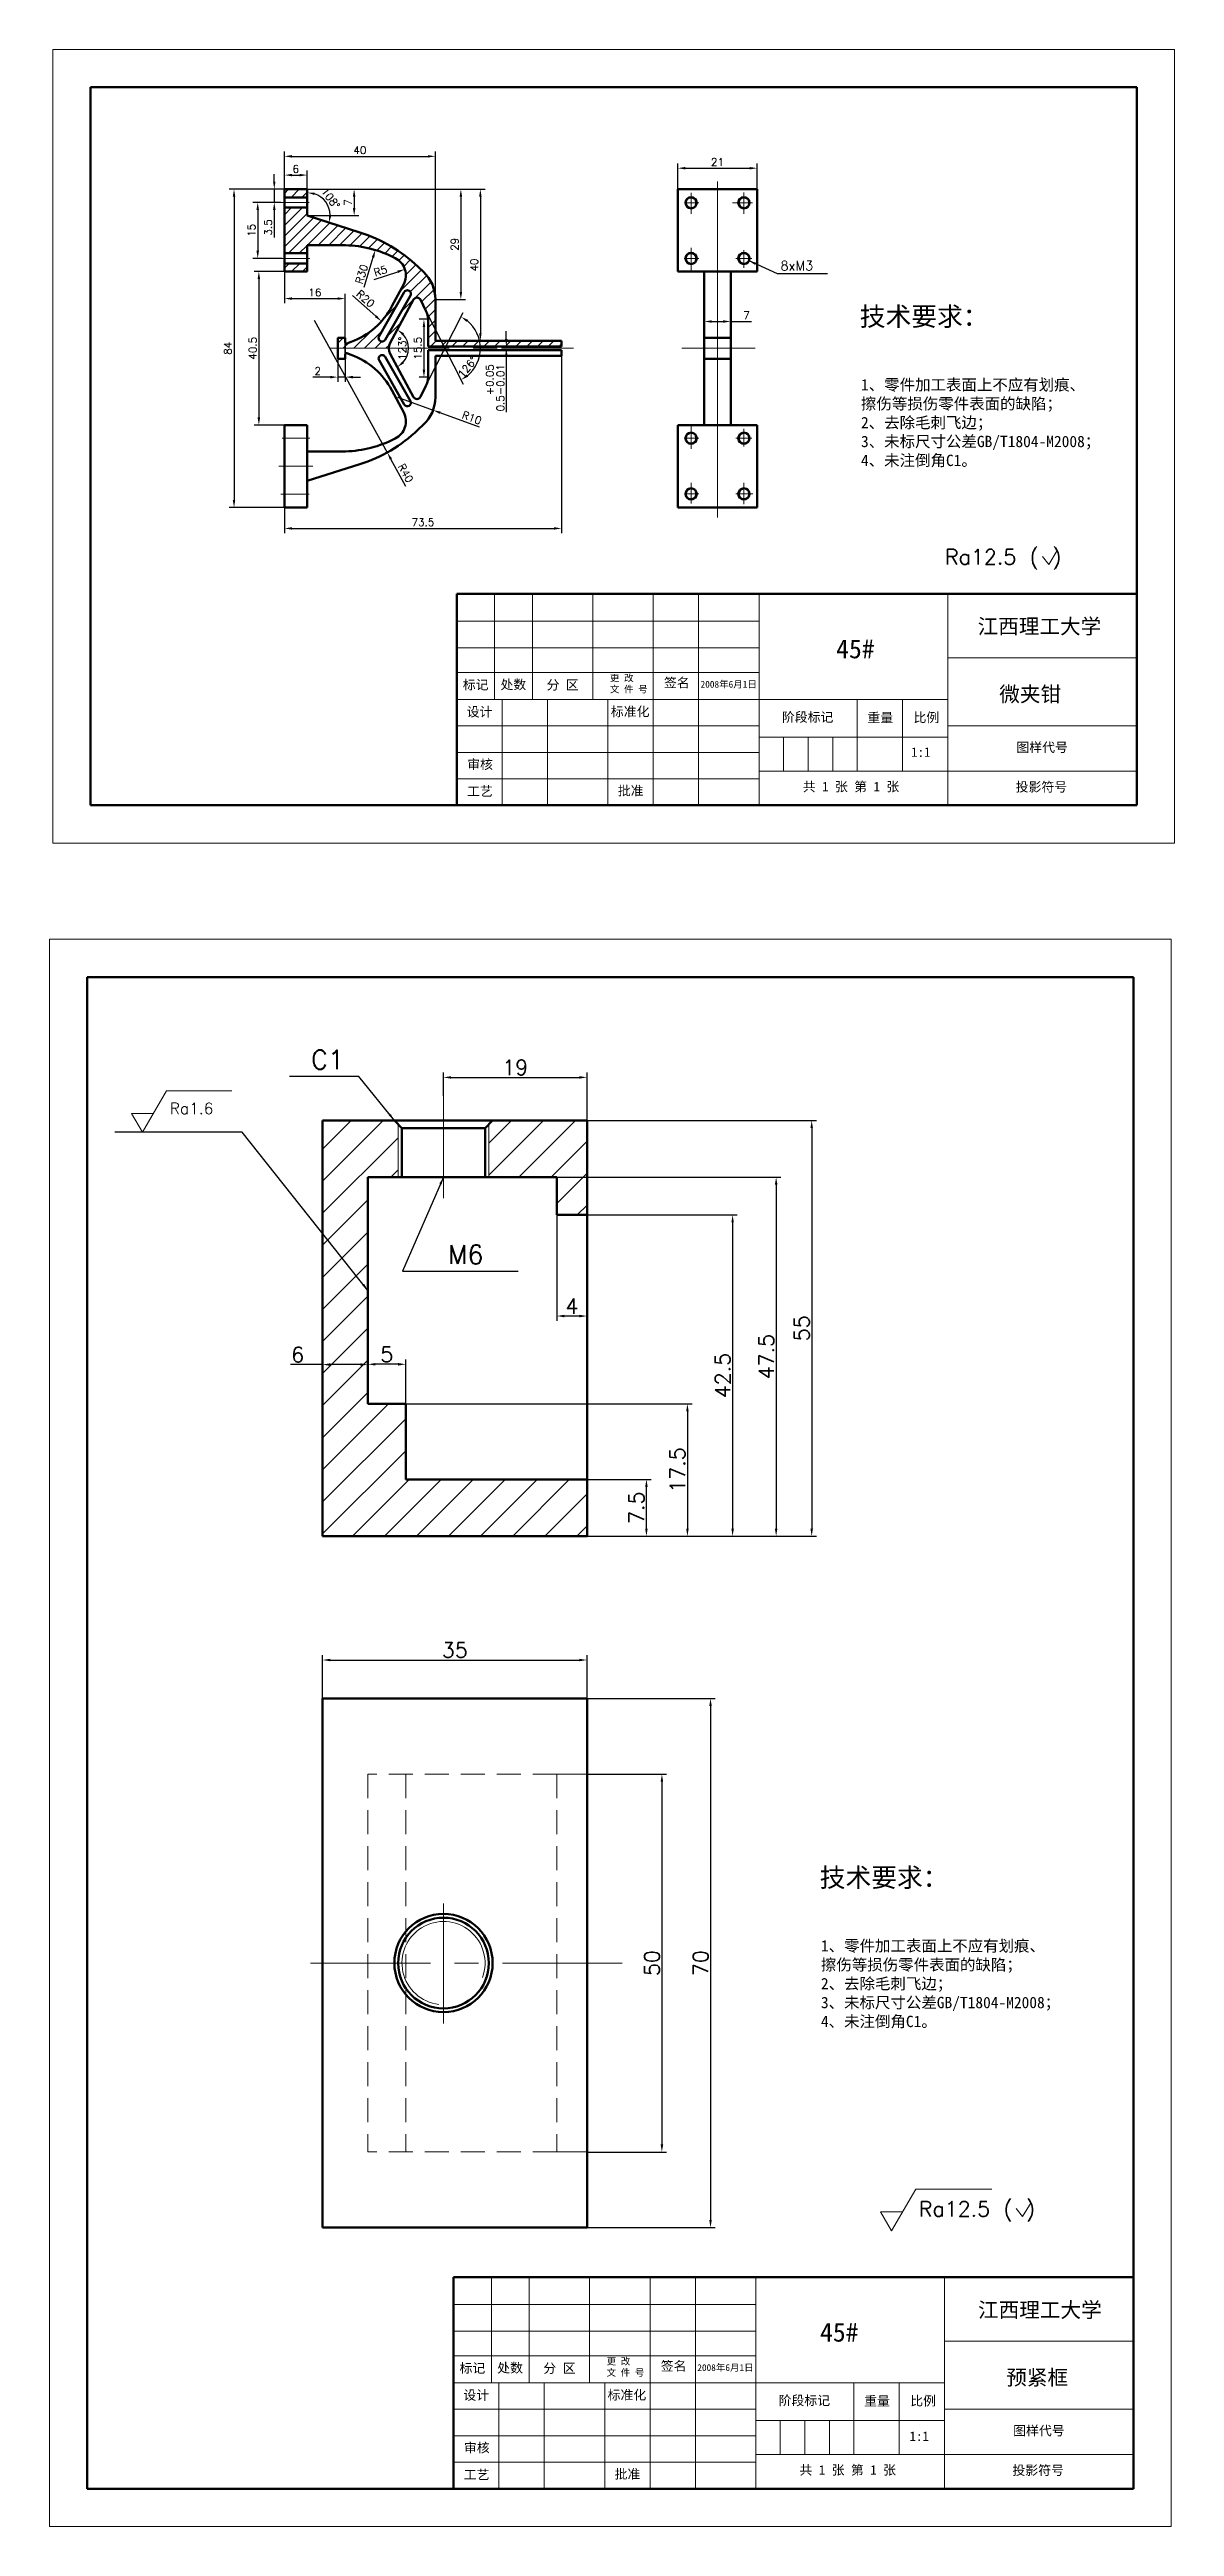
# Model space of a CAD drawing. Header units: millimetres. Extents: x -1505 to 6149, y -3153 to 848.
# Drawn here: x 5096 to 5394, y -1622 to -967 of the extents above; entities that cross this region are included whole.
import ezdxf

# ---------------------------------------------------------------- set-up
doc = ezdxf.new("R2010")
doc.units = ezdxf.units.MM
for name, pattern in [('CENTER', [50.8, 31.75, -6.35, 6.35, -6.35]), ('CENTERX2', [101.6, 63.5, -12.7, 12.7, -12.7]), ('DASHED2', [9.525, 6.35, -3.175])]:
    doc.linetypes.add(name, pattern=pattern)
doc.layers.add('csx', color=7, linetype='Continuous', lineweight=50)
doc.styles.add('2.5', font='simfang.ttf')
doc.styles.get("Standard").update_dxf_attribs({"font": 'txt', "bigfont": 'gbcbig.shx'})
doc.dimstyles.new('ISO-25', dxfattribs={"dimtxt": 2, "dimasz": 2, "dimexe": 1.25, "dimexo": 0, "dimtad": 1, "dimdsep": 46, "dimtxsty": 'Standard', "dimcen": 2.5, "dimadec": 0, "dimazin": 0, "dimtfac": 1, "dimtmove": 0, "dimatfit": 3, "dimfxl": 1, "dimarcsym": 0})
doc.dimstyles.new('yjkISO-25', dxfattribs={"dimtxt": 4, "dimasz": 2, "dimexe": 1.25, "dimexo": 0, "dimtad": 1, "dimlfac": 0.5, "dimdsep": 46, "dimtxsty": 'Standard', "dimcen": 2.5, "dimadec": 0, "dimazin": 0, "dimtfac": 1, "dimtmove": 0, "dimatfit": 3, "dimfxl": 1, "dimarcsym": 0})

msp = doc.modelspace()

# ---------------------------------------------------------------- texts
at = {"lineweight": 13, "attachment_point": 1}
for s, insert, char_height, width in [('8xM3', (5289.764, -1022.575), 2.5, 11.2635), ('Ra12.5 ( )', (5333.342, -1098.899), 4, 35.71604), ('C1', (5165.467, -1231.421), 5, 16.57312), ('Ra1.6', (5128.059, -1245.368), 3, 9.34429), ('M6', (5201.714, -1283.003), 5, 15.40333), ('Ra12.5 ( )', (5326.401, -1536.065), 4, 35.71604)]:
    msp.add_mtext(s, dxfattribs=dict(at, insert=insert, char_height=char_height, width=width))
at = {"lineweight": 13, "attachment_point": 1, "style": '2.5'}
for s, width, heights, insert, char_height in [('技术要求：', 93.82496, [0], (5310.76, -1034.776), 5), ('1、零件加工表面上不应有划痕、\\P擦伤等损伤零件表面的缺陷；\\P2、去除毛刺飞边；\\P3、未标尺寸公差GB/T1804-M2008；\\P4、未注倒角C1。', 163.22878, [156.459], (5311.085, -1053.856), 3), ('江西理工大学', 50, [0], (5341.97, -1117.273), 4), ('      45#', 50, [0], (5284.089, -1122.737), 5), ('\\pi1.5643;标记', 10, [0], (5204.089, -1133.487), 2.5), ('\\pi1.5857;处数', 10, [0], (5214.045, -1133.429), 2.5), ('\\pi3.75;分 区', 16, [0], (5224.089, -1133.525), 2.5), (' 更 改        文 件 号', 16, [0], (5243.367, -1132.036), 1.8), ('\\pi2.8143;签名', 12, [0], (5256.108, -1132.952), 2.5), ('\\pi2.746;2008年6月1日', 20.65316, [9.376], (5265.868, -1133.712), 1.8), ('\\pi2.5857;设计', 12, [0], (5204.089, -1140.645), 2.5), ('\\pi0.76429;标准化', 12, [0], (5244.089, -1140.579), 2.5), ('     微夹钳', 50, [0], (5334.089, -1135.221), 4), ('\\pi6.0429;阶段标记', 26, [0], (5284.089, -1142.045), 2.5), ('\\pi2.6857;重量', 12, [0], (5310.089, -1142.207), 2.5), ('\\pi2.9;比例', 12, [0], (5322.089, -1142.142), 2.5), ('\\pi1.564;1:1', 10, [0], (5322.806, -1151.313), 2.5), ('\\pi18.136;图样代号', 50, [0], (5334.089, -1150.043), 2.5), ('\\pi2.7214;审核', 12, [0], (5204.089, -1154.563), 2.5), ('\\pi11.579;共 1 张 第 1 张', 50, [0], (5284.089, -1160.439), 2.5), ('\\pi17.95;投影符号', 50, [0], (5334.089, -1160.512), 2.5), ('\\pi2.6786;工艺', 12, [0], (5204.089, -1161.674), 2.5), ('\\pi2.5786;批准', 12, [0], (5244.125, -1161.52), 2.5), ('技术要求：', 93.82496, [0], (5300.151, -1447.865), 5), ('1、零件加工表面上不应有划痕、\\P擦伤等损伤零件表面的缺陷；\\P2、去除毛刺飞边；\\P3、未标尺寸公差GB/T1804-M2008；\\P4、未注倒角C1。', 163.22878, [156.459], (5300.476, -1466.945), 3), ('  {\\H1.6x;  江西理工大学}', 50, [0], (5333.228, -1562.788), 2.5), ('     45#', 50, [0], (5283.228, -1568.19), 5), ('\\pi1.5643;标记', 10, [0], (5203.228, -1578.94), 2.5), ('\\pi1.5857;处数', 10, [0], (5213.184, -1578.882), 2.5), ('\\pi3.75;分 区', 16, [0], (5223.228, -1578.978), 2.5), (' 更 改        文 件 号', 16, [0], (5242.506, -1577.489), 1.8), ('\\pi2.8143;签名', 12, [0], (5255.247, -1578.405), 2.5), ('\\pi2.746;2008年6月1日', 20.65316, [9.376], (5265.007, -1579.165), 1.8), ('\\pi2.5857;设计', 12, [0], (5203.228, -1586.097), 2.5), ('\\pi0.76429;标准化', 12, [0], (5243.228, -1586.032), 2.5), ('      预紧框', 50, [0], (5333.228, -1580.674), 4), ('\\pi6.0429;阶段标记', 26, [0], (5283.228, -1587.498), 2.5), ('\\pi2.6857;重量', 12, [0], (5309.228, -1587.66), 2.5), ('\\pi2.9;比例', 12, [0], (5321.228, -1587.595), 2.5), ('\\pi1.564;1:1', 10, [0], (5322.383, -1596.966), 2.5), ('\\pi18.136;图样代号', 50, [0], (5333.228, -1595.495), 2.5), ('\\pi2.7214;审核', 12, [0], (5203.228, -1600.016), 2.5), ('\\pi11.579;共 1 张 第 1 张', 50, [0], (5283.228, -1605.891), 2.5), ('\\pi17.95;投影符号', 50, [0], (5333.228, -1605.965), 2.5), ('\\pi2.6786;工艺', 12, [0], (5203.228, -1607.126), 2.5), ('\\pi2.5786;批准', 12, [0], (5243.264, -1606.973), 2.5)]:
    msp.add_mtext_dynamic_manual_height_columns(s, width=width, gutter_width=12.5, heights=heights, dxfattribs=dict(at, insert=insert, char_height=char_height))

# ---------------------------------------------------------------- blocks, each defined once
blk = doc.blocks.new('*D100')
at = {"color": 0, "lineweight": -2}
for p, q in [((5158.42, -1003.6), (5143.83, -1003.6)), ((5145.08, -1005.6), (5145.08, -1085.82)), ((5158.42, -1087.82), (5143.83, -1087.82))]:
    blk.add_line(p, q, dxfattribs=at)
at = {"color": 0}
for points in [[(5144.75, -1005.6), (5145.41, -1005.6), (5145.08, -1003.6)], [(5144.75, -1085.82), (5145.41, -1085.82), (5145.08, -1087.82)]]:
    blk.add_solid(points, dxfattribs=at)
at = {"layer": 'Defpoints', "color": 0}
for p in [(5158.42, -1003.6), (5145.08, -1087.82), (5158.42, -1087.82)]:
    blk.add_point(p, dxfattribs=at)
at = {"color": 0, "lineweight": 13, "insert": (5143.45, -1045.71), "char_height": 2, "attachment_point": 5, "rotation": 90}
blk.add_mtext('84', dxfattribs=at)
blk = doc.blocks.new('*D101')
at = {"color": 0, "lineweight": -2}
for p, q in [((5158.42, -1025.41), (5150.41, -1025.41)), ((5151.66, -1027.41), (5151.66, -1064.01)), ((5158.42, -1066.01), (5150.41, -1066.01))]:
    blk.add_line(p, q, dxfattribs=at)
at = {"color": 0}
for points in [[(5151.32, -1027.41), (5151.99, -1027.41), (5151.66, -1025.41)], [(5151.32, -1064.01), (5151.99, -1064.01), (5151.66, -1066.01)]]:
    blk.add_solid(points, dxfattribs=at)
at = {"layer": 'Defpoints', "color": 0}
for p in [(5158.42, -1025.41), (5151.66, -1066.01), (5158.42, -1066.01)]:
    blk.add_point(p, dxfattribs=at)
at = {"color": 0, "lineweight": 13, "insert": (5150.03, -1045.71), "char_height": 2, "attachment_point": 5, "rotation": 90}
blk.add_mtext('40.5', dxfattribs=at)
blk = doc.blocks.new('*D102')
at = {"color": 0, "lineweight": -2}
for p, q in [((5155.74, -1001.6), (5155.74, -999.6)), ((5158.42, -1003.6), (5154.49, -1003.6)), ((5157.48, -1007.1), (5154.49, -1007.1)), ((5155.74, -1003.6), (5155.74, -1007.1)), ((5155.74, -1009.1), (5155.74, -1016.35))]:
    blk.add_line(p, q, dxfattribs=at)
at = {"color": 0}
for points in [[(5155.41, -1001.6), (5156.07, -1001.6), (5155.74, -1003.6)], [(5155.41, -1009.1), (5156.07, -1009.1), (5155.74, -1007.1)]]:
    blk.add_solid(points, dxfattribs=at)
at = {"layer": 'Defpoints', "color": 0}
for p in [(5155.74, -1007.1), (5157.48, -1007.1), (5158.42, -1003.6)]:
    blk.add_point(p, dxfattribs=at)
at = {"color": 0, "lineweight": 13, "insert": (5154.12, -1013.73), "char_height": 2, "attachment_point": 5, "rotation": 90}
blk.add_mtext('3.5', dxfattribs=at)
blk = doc.blocks.new('*D104')
at = {"color": 0, "lineweight": -2}
blk.add_line((5179.5, -1029.54), (5181.91, -1021.62), dxfattribs=at)
at = {"color": 0}
blk.add_solid([(5181.59, -1021.53), (5182.23, -1021.72), (5182.49, -1019.71)], dxfattribs=at)
at = {"layer": 'Defpoints', "color": 0}
for p in [(5182.49, -1019.71), (5173.77, -1048.41)]:
    blk.add_point(p, dxfattribs=at)
at = {"color": 0, "lineweight": 13, "insert": (5178.86, -1026.08), "char_height": 2, "attachment_point": 5, "rotation": 73.09686}
blk.add_mtext('R30', dxfattribs=at)
blk = doc.blocks.new('*D105')
at = {"color": 0, "lineweight": -2}
blk.add_line((5182.18, -1027.47), (5188.44, -1025.43), dxfattribs=at)
at = {"color": 0}
blk.add_solid([(5188.34, -1025.12), (5188.54, -1025.75), (5190.34, -1024.81)], dxfattribs=at)
at = {"layer": 'Defpoints', "color": 0}
for p in [(5185.59, -1026.36), (5190.34, -1024.81)]:
    blk.add_point(p, dxfattribs=at)
at = {"color": 0, "lineweight": 13, "insert": (5183.86, -1025.22), "char_height": 2, "attachment_point": 5, "rotation": 18.02458}
blk.add_mtext('R5', dxfattribs=at)
blk = doc.blocks.new('*D106')
at = {"color": 0, "lineweight": -2}
blk.add_line((5176.47, -1031.72), (5182.62, -1037.22), dxfattribs=at)
at = {"color": 0}
blk.add_solid([(5182.84, -1036.97), (5182.4, -1037.47), (5184.11, -1038.56)], dxfattribs=at)
at = {"layer": 'Defpoints', "color": 0}
for p in [(5169.21, -1025.21), (5184.11, -1038.56)]:
    blk.add_point(p, dxfattribs=at)
at = {"color": 0, "lineweight": 13, "insert": (5179.89, -1032.59), "char_height": 2, "attachment_point": 5, "rotation": 318.15464}
blk.add_mtext('R20', dxfattribs=at)
blk = doc.blocks.new('*D107')
at = {"color": 0, "lineweight": -2}
for p, q in [((5158.42, -1003.6), (5158.42, -998.62)), ((5160.42, -999.87), (5162.42, -999.87)), ((5164.42, -1003.6), (5164.42, -998.62))]:
    blk.add_line(p, q, dxfattribs=at)
at = {"color": 0}
for points in [[(5160.42, -999.54), (5160.42, -1000.2), (5158.42, -999.87)], [(5162.42, -999.54), (5162.42, -1000.2), (5164.42, -999.87)]]:
    blk.add_solid(points, dxfattribs=at)
at = {"layer": 'Defpoints', "color": 0}
for p in [(5164.42, -999.87), (5158.42, -1003.6), (5164.42, -1003.6)]:
    blk.add_point(p, dxfattribs=at)
at = {"color": 0, "lineweight": 13, "insert": (5161.42, -998.25), "char_height": 2, "attachment_point": 5}
blk.add_mtext('6', dxfattribs=at)
blk = doc.blocks.new('*D109')
at = {"color": 0, "lineweight": -2}
for p, q in [((5158.42, -1003.6), (5158.42, -993.66)), ((5160.42, -994.91), (5196.4, -994.91)), ((5198.4, -1043.71), (5198.4, -993.66))]:
    blk.add_line(p, q, dxfattribs=at)
at = {"color": 0}
for points in [[(5160.42, -994.57), (5160.42, -995.24), (5158.42, -994.91)], [(5196.4, -994.57), (5196.4, -995.24), (5198.4, -994.91)]]:
    blk.add_solid(points, dxfattribs=at)
at = {"layer": 'Defpoints', "color": 0}
for p in [(5198.4, -994.91), (5158.42, -1003.6), (5198.4, -1043.71)]:
    blk.add_point(p, dxfattribs=at)
at = {"color": 0, "lineweight": 13, "insert": (5178.41, -993.28), "char_height": 2, "attachment_point": 5}
blk.add_mtext('40', dxfattribs=at)
blk = doc.blocks.new('*D110')
at = {"color": 0, "lineweight": -2}
for p, q in [((5231.77, -1047.71), (5231.77, -1094.62)), ((5158.42, -1087.82), (5158.42, -1094.62)), ((5160.42, -1093.37), (5229.77, -1093.37))]:
    blk.add_line(p, q, dxfattribs=at)
at = {"color": 0}
for points in [[(5160.42, -1093.04), (5160.42, -1093.7), (5158.42, -1093.37)], [(5229.77, -1093.04), (5229.77, -1093.7), (5231.77, -1093.37)]]:
    blk.add_solid(points, dxfattribs=at)
at = {"layer": 'Defpoints', "color": 0}
for p in [(5231.77, -1047.71), (5158.42, -1087.82), (5231.77, -1093.37)]:
    blk.add_point(p, dxfattribs=at)
at = {"color": 0, "lineweight": 13, "insert": (5195.1, -1091.74), "char_height": 2, "attachment_point": 5}
blk.add_mtext('73.5', dxfattribs=at)
blk = doc.blocks.new('*D111')
at = {"color": 0, "lineweight": -2}
for p, q in [((5166.3, -1038.26), (5185.65, -1073.27)), ((5190.61, -1082.24), (5186.61, -1075.02))]:
    blk.add_line(p, q, dxfattribs=at)
at = {"color": 0}
blk.add_solid([(5186.91, -1074.85), (5186.32, -1075.18), (5185.65, -1073.27)], dxfattribs=at)
at = {"layer": 'Defpoints', "color": 0}
for p in [(5166.3, -1038.26), (5185.65, -1073.27)]:
    blk.add_point(p, dxfattribs=at)
at = {"color": 0, "lineweight": 13, "insert": (5190.52, -1078.71), "char_height": 2, "attachment_point": 5, "rotation": 298.93006}
blk.add_mtext('R40', dxfattribs=at)
blk = doc.blocks.new('*D112')
at = {"color": 0, "lineweight": -2}
for p, q in [((5188.4, -1058.64), (5197.8, -1062.08)), ((5210.11, -1066.58), (5199.67, -1062.76))]:
    blk.add_line(p, q, dxfattribs=at)
at = {"color": 0}
blk.add_solid([(5199.79, -1062.45), (5199.56, -1063.08), (5197.8, -1062.08)], dxfattribs=at)
at = {"layer": 'Defpoints', "color": 0}
for p in [(5188.4, -1058.64), (5197.8, -1062.08)]:
    blk.add_point(p, dxfattribs=at)
at = {"color": 0, "lineweight": 13, "insert": (5208.04, -1064.09), "char_height": 2, "attachment_point": 5, "rotation": 339.91768}
blk.add_mtext('R10', dxfattribs=at)
blk = doc.blocks.new('*D113')
at = {"color": 0, "lineweight": -2}
blk.add_arc((5164.42, -1010.6), 6.12, 1.21563, 71.18548, dxfattribs=at)
at = {"color": 0}
for points in [[(5166.34, -1005.14), (5166.45, -1004.48), (5164.42, -1004.48)], [(5170.87, -1010.52), (5170.21, -1010.43), (5170.25, -1012.45)]]:
    blk.add_solid(points, dxfattribs=at)
at = {"layer": 'Defpoints', "color": 0}
for p in [(5164.42, -1003.6), (5170.23, -1008.69), (5164.42, -1010.6), (5164.42, -1010.6), (5178.39, -1015.03)]:
    blk.add_point(p, dxfattribs=at)
at = {"color": 0, "lineweight": 13, "insert": (5170.67, -1006.03), "char_height": 2, "attachment_point": 5, "rotation": 306.20055}
blk.add_mtext('108°', dxfattribs=at)
blk = doc.blocks.new('*D114')
at = {"color": 0, "lineweight": -2}
blk.add_arc((5185.66, -1045.71), 5.62, 318.91998, 41.08002, dxfattribs=at)
at = {"color": 0}
for points in [[(5189.69, -1042.27), (5190.11, -1041.75), (5188.34, -1040.76)], [(5190.11, -1049.66), (5189.69, -1049.14), (5188.34, -1050.65)]]:
    blk.add_solid(points, dxfattribs=at)
at = {"layer": 'Defpoints', "color": 0}
for p in [(5192.64, -1032.81), (5186.43, -1044.28), (5186.43, -1047.14), (5190.92, -1047.68), (5192.64, -1058.61)]:
    blk.add_point(p, dxfattribs=at)
at = {"color": 0, "lineweight": 13, "insert": (5189.66, -1045.71), "char_height": 2, "attachment_point": 5, "rotation": 90}
blk.add_mtext('123°', dxfattribs=at)
blk = doc.blocks.new('*D115')
at = {"color": 0, "lineweight": -2}
for p, q in [((5164.42, -1003.6), (5178.14, -1003.6)), ((5176.89, -1005.6), (5176.89, -1008.6)), ((5164.42, -1010.6), (5178.14, -1010.6))]:
    blk.add_line(p, q, dxfattribs=at)
at = {"color": 0}
for points in [[(5176.55, -1005.6), (5177.22, -1005.6), (5176.89, -1003.6)], [(5176.55, -1008.6), (5177.22, -1008.6), (5176.89, -1010.6)]]:
    blk.add_solid(points, dxfattribs=at)
at = {"layer": 'Defpoints', "color": 0}
for p in [(5164.42, -1003.6), (5164.42, -1010.6), (5176.89, -1010.6)]:
    blk.add_point(p, dxfattribs=at)
at = {"color": 0, "lineweight": 13, "insert": (5175.26, -1007.1), "char_height": 2, "attachment_point": 5, "rotation": 90}
blk.add_mtext('7', dxfattribs=at)
blk = doc.blocks.new('*D116')
at = {"color": 0, "lineweight": -2}
for p, q in [((5164.42, -1003.6), (5206.39, -1003.6)), ((5205.14, -1005.6), (5205.14, -1030.78)), ((5198.4, -1032.78), (5206.39, -1032.78))]:
    blk.add_line(p, q, dxfattribs=at)
at = {"color": 0}
for points in [[(5204.8, -1005.6), (5205.47, -1005.6), (5205.14, -1003.6)], [(5204.8, -1030.78), (5205.47, -1030.78), (5205.14, -1032.78)]]:
    blk.add_solid(points, dxfattribs=at)
at = {"layer": 'Defpoints', "color": 0}
for p in [(5164.42, -1003.6), (5198.4, -1032.78), (5205.14, -1032.78)]:
    blk.add_point(p, dxfattribs=at)
at = {"color": 0, "lineweight": 13, "insert": (5203.51, -1018.19), "char_height": 2, "attachment_point": 5, "rotation": 90}
blk.add_mtext('29', dxfattribs=at)
blk = doc.blocks.new('*D98')
at = {"color": 0, "lineweight": -2}
for p, q in [((5164.42, -1003.6), (5211.55, -1003.6)), ((5210.3, -1005.6), (5210.3, -1041.71)), ((5198.4, -1043.71), (5211.55, -1043.71))]:
    blk.add_line(p, q, dxfattribs=at)
at = {"color": 0}
for points in [[(5209.97, -1005.6), (5210.64, -1005.6), (5210.3, -1003.6)], [(5209.97, -1041.71), (5210.64, -1041.71), (5210.3, -1043.71)]]:
    blk.add_solid(points, dxfattribs=at)
at = {"layer": 'Defpoints', "color": 0}
for p in [(5164.42, -1003.6), (5198.4, -1043.71), (5210.3, -1043.71)]:
    blk.add_point(p, dxfattribs=at)
at = {"color": 0, "lineweight": 13, "insert": (5208.68, -1023.66), "char_height": 2, "attachment_point": 5, "rotation": 90}
blk.add_mtext('40', dxfattribs=at)
blk = doc.blocks.new('*D117')
at = {"color": 0, "lineweight": -2}
for p, q in [((5158.42, -1025.41), (5158.42, -1033.8)), ((5160.42, -1032.55), (5172.54, -1032.55)), ((5174.54, -1048.5), (5174.54, -1031.3))]:
    blk.add_line(p, q, dxfattribs=at)
at = {"color": 0}
for points in [[(5160.42, -1032.22), (5160.42, -1032.88), (5158.42, -1032.55)], [(5172.54, -1032.22), (5172.54, -1032.88), (5174.54, -1032.55)]]:
    blk.add_solid(points, dxfattribs=at)
at = {"layer": 'Defpoints', "color": 0}
for p in [(5158.42, -1025.41), (5174.54, -1032.55), (5174.54, -1048.5)]:
    blk.add_point(p, dxfattribs=at)
at = {"color": 0, "lineweight": 13, "insert": (5166.48, -1030.93), "char_height": 2, "attachment_point": 5}
blk.add_mtext('16', dxfattribs=at)
blk = doc.blocks.new('*D118')
at = {"color": 0, "lineweight": -2}
for p, q in [((5195.9, -1035.77), (5205.76, -1055.16)), ((5195.9, -1055.65), (5205.76, -1036.26))]:
    blk.add_line(p, q, dxfattribs=at)
blk.add_arc((5200.96, -1045.71), 9.35, 309.22568, 50.77432, dxfattribs=at)
at = {"color": 0}
for points in [[(5206.69, -1038.74), (5207.05, -1038.19), (5205.2, -1037.37)], [(5207.05, -1053.23), (5206.69, -1052.67), (5205.2, -1054.05)]]:
    blk.add_solid(points, dxfattribs=at)
at = {"layer": 'Defpoints', "color": 0}
for p in [(5194.41, -1032.83), (5195.9, -1035.77), (5209.69, -1042.36), (5194.41, -1058.58), (5195.9, -1055.65)]:
    blk.add_point(p, dxfattribs=at)
at = {"color": 0, "lineweight": 13, "insert": (5206.88, -1050.67), "char_height": 2, "attachment_point": 5, "rotation": 50.06326}
blk.add_mtext('126°', dxfattribs=at)
blk = doc.blocks.new('*D119')
at = {"color": 0, "lineweight": -2}
for p, q in [((5196.45, -1038.04), (5194.11, -1038.04)), ((5195.36, -1040.04), (5195.36, -1051.38)), ((5196.45, -1053.38), (5194.11, -1053.38))]:
    blk.add_line(p, q, dxfattribs=at)
at = {"color": 0}
for points in [[(5195.03, -1040.04), (5195.7, -1040.04), (5195.36, -1038.04)], [(5195.03, -1051.38), (5195.7, -1051.38), (5195.36, -1053.38)]]:
    blk.add_solid(points, dxfattribs=at)
at = {"layer": 'Defpoints', "color": 0}
for p in [(5196.45, -1038.04), (5195.36, -1053.38), (5196.45, -1053.38)]:
    blk.add_point(p, dxfattribs=at)
at = {"color": 0, "lineweight": 13, "insert": (5193.74, -1045.71), "char_height": 2, "attachment_point": 5, "rotation": 90}
blk.add_mtext('15.5', dxfattribs=at)
blk = doc.blocks.new('*D120')
at = {"color": 0, "lineweight": -2}
for p, q in [((5262.59, -1003.6), (5262.59, -996.8)), ((5264.59, -998.05), (5281.59, -998.05)), ((5283.59, -1003.6), (5283.59, -996.8))]:
    blk.add_line(p, q, dxfattribs=at)
at = {"color": 0}
for points in [[(5264.59, -997.72), (5264.59, -998.38), (5262.59, -998.05)], [(5281.59, -997.72), (5281.59, -998.38), (5283.59, -998.05)]]:
    blk.add_solid(points, dxfattribs=at)
at = {"layer": 'Defpoints', "color": 0}
for p in [(5283.59, -998.05), (5262.59, -1003.6), (5283.59, -1003.6)]:
    blk.add_point(p, dxfattribs=at)
at = {"color": 0, "lineweight": 13, "insert": (5273.09, -996.42), "char_height": 2, "attachment_point": 5}
blk.add_mtext('21', dxfattribs=at)
blk = doc.blocks.new('*D121')
at = {"color": 0, "lineweight": -2}
for p, q in [((5269.59, -1045.71), (5269.59, -1037.36)), ((5271.59, -1038.61), (5274.59, -1038.61)), ((5276.59, -1045.71), (5276.59, -1037.36)), ((5276.59, -1038.61), (5282.06, -1038.61))]:
    blk.add_line(p, q, dxfattribs=at)
at = {"color": 0}
for points in [[(5271.59, -1038.28), (5271.59, -1038.95), (5269.59, -1038.61)], [(5274.59, -1038.28), (5274.59, -1038.95), (5276.59, -1038.61)]]:
    blk.add_solid(points, dxfattribs=at)
at = {"layer": 'Defpoints', "color": 0}
for p in [(5276.59, -1038.61), (5269.59, -1045.71), (5276.59, -1045.71)]:
    blk.add_point(p, dxfattribs=at)
at = {"color": 0, "lineweight": 13, "insert": (5280.77, -1036.99), "char_height": 2, "attachment_point": 5}
blk.add_mtext('7', dxfattribs=at)
blk = doc.blocks.new('*D232')
at = {"color": 0, "lineweight": -2}
for p, q in [((5172.54, -1042.91), (5172.54, -1054.58)), ((5174.54, -1042.91), (5174.54, -1054.58)), ((5170.54, -1053.33), (5165.95, -1053.33)), ((5174.54, -1053.33), (5172.54, -1053.33)), ((5176.54, -1053.33), (5178.54, -1053.33))]:
    blk.add_line(p, q, dxfattribs=at)
at = {"color": 0}
for points in [[(5170.54, -1053), (5170.54, -1053.67), (5172.54, -1053.33)], [(5176.54, -1053), (5176.54, -1053.67), (5174.54, -1053.33)]]:
    blk.add_solid(points, dxfattribs=at)
at = {"layer": 'Defpoints', "color": 0}
for p in [(5172.54, -1042.91), (5174.54, -1042.91), (5172.54, -1053.33)]:
    blk.add_point(p, dxfattribs=at)
at = {"color": 0, "lineweight": 13, "insert": (5167.24, -1051.71), "char_height": 2, "attachment_point": 5}
blk.add_mtext('2', dxfattribs=at)
blk = doc.blocks.new('*D233')
at = {"color": 0, "lineweight": -2}
for p, q in [((5217.18, -1043.21), (5217.18, -1041.21)), ((5231.77, -1045.21), (5215.93, -1045.21)), ((5231.77, -1045.71), (5215.93, -1045.71)), ((5217.18, -1045.21), (5217.18, -1045.71)), ((5217.18, -1047.71), (5217.18, -1062.63))]:
    blk.add_line(p, q, dxfattribs=at)
at = {"color": 0}
for points in [[(5216.84, -1043.21), (5217.51, -1043.21), (5217.18, -1045.21)], [(5216.84, -1047.71), (5217.51, -1047.71), (5217.18, -1045.71)]]:
    blk.add_solid(points, dxfattribs=at)
at = {"layer": 'Defpoints', "color": 0}
for p in [(5217.18, -1045.71), (5231.77, -1045.21), (5231.77, -1045.71)]:
    blk.add_point(p, dxfattribs=at)
at = {"color": 0, "lineweight": 13, "insert": (5214.22, -1056.17), "char_height": 2, "attachment_point": 5, "rotation": 90, "bg_fill": 3, "box_fill_scale": 1.1, "bg_fill_color": 256, "bg_fill_true_color": 13158600, "bg_fill_transparency": 3108508}
blk.add_mtext('0.5\\S+0.05^ -0.01;', dxfattribs=at)
blk = doc.blocks.new('*D234')
at = {"color": 0, "lineweight": -2}
for p, q in [((5168.54, -1403.01), (5168.54, -1391.57)), ((5170.54, -1392.82), (5236.54, -1392.82)), ((5238.54, -1403.01), (5238.54, -1391.57))]:
    blk.add_line(p, q, dxfattribs=at)
at = {"color": 0}
for points in [[(5170.54, -1392.49), (5170.54, -1393.15), (5168.54, -1392.82)], [(5236.54, -1392.49), (5236.54, -1393.15), (5238.54, -1392.82)]]:
    blk.add_solid(points, dxfattribs=at)
at = {"layer": 'Defpoints', "color": 0}
for p in [(5238.54, -1392.82), (5168.54, -1403.01), (5238.54, -1403.01)]:
    blk.add_point(p, dxfattribs=at)
at = {"color": 0, "lineweight": 13, "insert": (5203.54, -1390.19), "char_height": 4, "attachment_point": 5}
blk.add_mtext('35', dxfattribs=at)
blk = doc.blocks.new('*D235')
at = {"color": 0, "lineweight": -2}
for p, q in [((5238.54, -1250.04), (5299.28, -1250.04)), ((5298.03, -1252.04), (5298.03, -1358.04)), ((5238.54, -1360.04), (5299.28, -1360.04))]:
    blk.add_line(p, q, dxfattribs=at)
at = {"color": 0}
for points in [[(5297.7, -1252.04), (5298.37, -1252.04), (5298.03, -1250.04)], [(5297.7, -1358.04), (5298.37, -1358.04), (5298.03, -1360.04)]]:
    blk.add_solid(points, dxfattribs=at)
at = {"layer": 'Defpoints', "color": 0}
for p in [(5238.54, -1250.04), (5238.54, -1360.04), (5298.03, -1360.04)]:
    blk.add_point(p, dxfattribs=at)
at = {"color": 0, "lineweight": 13, "insert": (5295.41, -1305.04), "char_height": 4, "attachment_point": 5, "rotation": 90}
blk.add_mtext('55', dxfattribs=at)
blk = doc.blocks.new('*D236')
at = {"color": 0, "lineweight": -2}
for p, q in [((5238.54, -1345.04), (5255.53, -1345.04)), ((5254.28, -1358.04), (5254.28, -1347.04)), ((5238.54, -1360.04), (5255.53, -1360.04))]:
    blk.add_line(p, q, dxfattribs=at)
at = {"color": 0}
for points in [[(5253.94, -1347.04), (5254.61, -1347.04), (5254.28, -1345.04)], [(5253.94, -1358.04), (5254.61, -1358.04), (5254.28, -1360.04)]]:
    blk.add_solid(points, dxfattribs=at)
at = {"layer": 'Defpoints', "color": 0}
for p in [(5238.54, -1345.04), (5254.28, -1345.04), (5238.54, -1360.04)]:
    blk.add_point(p, dxfattribs=at)
at = {"color": 0, "lineweight": 13, "insert": (5251.65, -1352.54), "char_height": 4, "attachment_point": 5, "rotation": 90}
blk.add_mtext('7.5', dxfattribs=at)
blk = doc.blocks.new('*D237')
at = {"color": 0, "lineweight": -2}
for p, q in [((5238.54, -1275.04), (5278.34, -1275.04)), ((5277.09, -1277.04), (5277.09, -1358.04)), ((5238.54, -1360.04), (5278.34, -1360.04))]:
    blk.add_line(p, q, dxfattribs=at)
at = {"color": 0}
for points in [[(5276.76, -1277.04), (5277.43, -1277.04), (5277.09, -1275.04)], [(5276.76, -1358.04), (5277.43, -1358.04), (5277.09, -1360.04)]]:
    blk.add_solid(points, dxfattribs=at)
at = {"layer": 'Defpoints', "color": 0}
for p in [(5238.54, -1275.04), (5238.54, -1360.04), (5277.09, -1360.04)]:
    blk.add_point(p, dxfattribs=at)
at = {"color": 0, "lineweight": 13, "insert": (5274.47, -1317.54), "char_height": 4, "attachment_point": 5, "rotation": 90}
blk.add_mtext('42.5', dxfattribs=at)
blk = doc.blocks.new('*D238')
at = {"color": 0, "lineweight": -2}
for p, q in [((5190.54, -1325.04), (5266.37, -1325.04)), ((5265.12, -1327.04), (5265.12, -1358.04)), ((5238.54, -1360.04), (5266.37, -1360.04))]:
    blk.add_line(p, q, dxfattribs=at)
at = {"color": 0}
for points in [[(5264.79, -1327.04), (5265.46, -1327.04), (5265.12, -1325.04)], [(5264.79, -1358.04), (5265.46, -1358.04), (5265.12, -1360.04)]]:
    blk.add_solid(points, dxfattribs=at)
at = {"layer": 'Defpoints', "color": 0}
for p in [(5190.54, -1325.04), (5238.54, -1360.04), (5265.12, -1360.04)]:
    blk.add_point(p, dxfattribs=at)
at = {"color": 0, "lineweight": 13, "insert": (5262.5, -1342.54), "char_height": 4, "attachment_point": 5, "rotation": 90}
blk.add_mtext('17.5', dxfattribs=at)
blk = doc.blocks.new('*D239')
at = {"color": 0, "lineweight": -2}
for p, q in [((5230.54, -1265.04), (5289.87, -1265.04)), ((5288.62, -1267.04), (5288.62, -1358.04)), ((5238.54, -1360.04), (5289.87, -1360.04))]:
    blk.add_line(p, q, dxfattribs=at)
at = {"color": 0}
for points in [[(5288.29, -1267.04), (5288.96, -1267.04), (5288.62, -1265.04)], [(5288.29, -1358.04), (5288.96, -1358.04), (5288.62, -1360.04)]]:
    blk.add_solid(points, dxfattribs=at)
at = {"layer": 'Defpoints', "color": 0}
for p in [(5230.54, -1265.04), (5238.54, -1360.04), (5288.62, -1360.04)]:
    blk.add_point(p, dxfattribs=at)
at = {"color": 0, "lineweight": 13, "insert": (5286, -1312.54), "char_height": 4, "attachment_point": 5, "rotation": 90}
blk.add_mtext('47.5', dxfattribs=at)
blk = doc.blocks.new('*D240')
at = {"color": 0, "lineweight": -2}
for p, q in [((5200.54, -1243.5), (5200.54, -1237.39)), ((5202.54, -1238.64), (5236.54, -1238.64)), ((5238.54, -1250.04), (5238.54, -1237.39))]:
    blk.add_line(p, q, dxfattribs=at)
at = {"color": 0}
for points in [[(5202.54, -1238.31), (5202.54, -1238.98), (5200.54, -1238.64)], [(5236.54, -1238.31), (5236.54, -1238.98), (5238.54, -1238.64)]]:
    blk.add_solid(points, dxfattribs=at)
at = {"layer": 'Defpoints', "color": 0}
for p in [(5238.54, -1238.64), (5200.54, -1243.5), (5238.54, -1250.04)]:
    blk.add_point(p, dxfattribs=at)
at = {"color": 0, "lineweight": 13, "insert": (5219.54, -1236.02), "char_height": 4, "attachment_point": 5}
blk.add_mtext('19', dxfattribs=at)
blk = doc.blocks.new('*D241')
at = {"color": 0, "lineweight": -2}
for p, q in [((5230.54, -1275.04), (5230.54, -1303.04)), ((5238.54, -1275.04), (5238.54, -1303.04)), ((5236.54, -1301.79), (5232.54, -1301.79))]:
    blk.add_line(p, q, dxfattribs=at)
at = {"color": 0}
for points in [[(5232.54, -1301.46), (5232.54, -1302.13), (5230.54, -1301.79)], [(5236.54, -1301.46), (5236.54, -1302.13), (5238.54, -1301.79)]]:
    blk.add_solid(points, dxfattribs=at)
at = {"layer": 'Defpoints', "color": 0}
for p in [(5230.54, -1275.04), (5238.54, -1275.04), (5230.54, -1301.79)]:
    blk.add_point(p, dxfattribs=at)
at = {"color": 0, "lineweight": 13, "insert": (5234.54, -1299.17), "char_height": 4, "attachment_point": 5}
blk.add_mtext('4', dxfattribs=at)
blk = doc.blocks.new('*D242')
at = {"color": 0, "lineweight": -2}
for p, q in [((5180.54, -1325.04), (5180.54, -1313.31)), ((5188.54, -1314.56), (5182.54, -1314.56)), ((5190.54, -1325.04), (5190.54, -1313.31))]:
    blk.add_line(p, q, dxfattribs=at)
at = {"color": 0}
for points in [[(5182.54, -1314.23), (5182.54, -1314.9), (5180.54, -1314.56)], [(5188.54, -1314.23), (5188.54, -1314.9), (5190.54, -1314.56)]]:
    blk.add_solid(points, dxfattribs=at)
at = {"layer": 'Defpoints', "color": 0}
for p in [(5180.54, -1314.56), (5180.54, -1325.04), (5190.54, -1325.04)]:
    blk.add_point(p, dxfattribs=at)
at = {"color": 0, "lineweight": 13, "insert": (5185.54, -1311.94), "char_height": 4, "attachment_point": 5}
blk.add_mtext('5', dxfattribs=at)
blk = doc.blocks.new('*D243')
at = {"color": 0, "lineweight": -2}
for p, q in [((5168.54, -1250.04), (5168.54, -1315.89)), ((5168.54, -1314.64), (5160, -1314.64)), ((5178.54, -1314.64), (5170.54, -1314.64)), ((5180.54, -1314.56), (5180.54, -1315.89))]:
    blk.add_line(p, q, dxfattribs=at)
at = {"color": 0}
for points in [[(5170.54, -1314.3), (5170.54, -1314.97), (5168.54, -1314.64)], [(5178.54, -1314.3), (5178.54, -1314.97), (5180.54, -1314.64)]]:
    blk.add_solid(points, dxfattribs=at)
at = {"layer": 'Defpoints', "color": 0}
for p in [(5168.54, -1250.04), (5168.54, -1314.64), (5180.54, -1314.56)]:
    blk.add_point(p, dxfattribs=at)
at = {"color": 0, "lineweight": 13, "insert": (5161.96, -1312.01), "char_height": 4, "attachment_point": 5}
blk.add_mtext('6', dxfattribs=at)
blk = doc.blocks.new('*D244')
at = {"color": 0, "lineweight": -2}
for p, q in [((5238.54, -1423.01), (5259.62, -1423.01)), ((5258.37, -1425.01), (5258.37, -1521.01)), ((5238.54, -1523.01), (5259.62, -1523.01))]:
    blk.add_line(p, q, dxfattribs=at)
at = {"color": 0}
for points in [[(5258.04, -1425.01), (5258.71, -1425.01), (5258.37, -1423.01)], [(5258.04, -1521.01), (5258.71, -1521.01), (5258.37, -1523.01)]]:
    blk.add_solid(points, dxfattribs=at)
at = {"layer": 'Defpoints', "color": 0}
for p in [(5238.54, -1423.01), (5238.54, -1523.01), (5258.37, -1523.01)]:
    blk.add_point(p, dxfattribs=at)
at = {"color": 0, "lineweight": 13, "insert": (5255.75, -1473.01), "char_height": 4, "attachment_point": 5, "rotation": 90}
blk.add_mtext('50', dxfattribs=at)
blk = doc.blocks.new('*D245')
at = {"color": 0, "lineweight": -2}
for p, q in [((5238.54, -1403.01), (5272.49, -1403.01)), ((5271.24, -1405.01), (5271.24, -1541.01)), ((5238.54, -1543.01), (5272.49, -1543.01))]:
    blk.add_line(p, q, dxfattribs=at)
at = {"color": 0}
for points in [[(5270.91, -1405.01), (5271.58, -1405.01), (5271.24, -1403.01)], [(5270.91, -1541.01), (5271.58, -1541.01), (5271.24, -1543.01)]]:
    blk.add_solid(points, dxfattribs=at)
at = {"layer": 'Defpoints', "color": 0}
for p in [(5238.54, -1403.01), (5238.54, -1543.01), (5271.24, -1543.01)]:
    blk.add_point(p, dxfattribs=at)
at = {"color": 0, "lineweight": 13, "insert": (5268.62, -1473.01), "char_height": 4, "attachment_point": 5, "rotation": 90}
blk.add_mtext('70', dxfattribs=at)
blk = doc.blocks.new('*D250')
at = {"color": 0, "lineweight": -2}
for p, q in [((5154.49, -1007.1), (5150.1, -1007.1)), ((5151.35, -1009.1), (5151.35, -1019.91)), ((5157.82, -1021.91), (5150.1, -1021.91))]:
    blk.add_line(p, q, dxfattribs=at)
at = {"color": 0}
for points in [[(5151.02, -1009.1), (5151.69, -1009.1), (5151.35, -1007.1)], [(5151.02, -1019.91), (5151.69, -1019.91), (5151.35, -1021.91)]]:
    blk.add_solid(points, dxfattribs=at)
at = {"layer": 'Defpoints', "color": 0}
for p in [(5154.49, -1007.1), (5151.35, -1021.91), (5157.82, -1021.91)]:
    blk.add_point(p, dxfattribs=at)
at = {"color": 0, "lineweight": 13, "insert": (5149.73, -1014.51), "char_height": 2, "attachment_point": 5, "rotation": 90}
blk.add_mtext('15', dxfattribs=at)

# ---------------------------------------------------------------- dimensions: what is measured, and where the dimension line sits
at = {"lineweight": 13}
dim = msp.add_linear_dim(base=(5198.404, -994.907), p1=(5158.422, -1003.603), p2=(5198.404, -1043.709), text='40', dimstyle='ISO-25', dxfattribs=at)
dim.commit()
dim.dimension.update_dxf_attribs({"geometry": '*D109', "text_midpoint": (5178.413, -994.907), "dimtype": 160})
for base, p1, p2, dimstyle, picture, middle in [((5283.595, -998.049), (5262.595, -1003.603), (5283.595, -1003.603), 'ISO-25', '*D120', (5273.095, -996.424)), ((5164.422, -999.871), (5158.422, -1003.603), (5164.422, -1003.603), 'ISO-25', '*D107', (5161.422, -998.246)), ((5172.536, -1053.333), (5174.536, -1042.915), (5172.536, -1042.915), 'ISO-25', '*D232', (5167.245, -1051.708)), ((5238.542, -1238.642), (5200.542, -1243.499), (5238.542, -1250.041), 'yjkISO-25', '*D240', (5219.542, -1236.017)), ((5230.542, -1301.793), (5238.542, -1275.041), (5230.542, -1275.041), 'yjkISO-25', '*D241', (5234.542, -1299.168)), ((5180.542, -1314.563), (5190.542, -1325.041), (5180.542, -1325.041), 'yjkISO-25', '*D242', (5185.542, -1311.938)), ((5238.542, -1392.819), (5168.542, -1403.008), (5238.542, -1403.008), 'yjkISO-25', '*D234', (5203.542, -1390.194))]:
    dim = msp.add_linear_dim(base=base, p1=p1, p2=p2, dimstyle=dimstyle, dxfattribs=at)
    dim.commit()
    dim.dimension.update_dxf_attribs({"geometry": picture, "text_midpoint": middle})
for base, p1, p2, dimstyle, picture, middle in [((5155.741, -1007.103), (5158.422, -1003.603), (5157.48, -1007.103), 'ISO-25', '*D102', (5154.116, -1013.728)), ((5176.885, -1010.603), (5164.422, -1003.603), (5164.422, -1010.603), 'ISO-25', '*D115', (5175.26, -1007.103)), ((5288.623, -1360.041), (5230.542, -1265.041), (5238.542, -1360.041), 'yjkISO-25', '*D239', (5285.998, -1312.541)), ((5254.277, -1345.041), (5238.542, -1360.041), (5238.542, -1345.041), 'yjkISO-25', '*D236', (5251.652, -1352.541)), ((5271.243, -1543.008), (5238.542, -1403.008), (5238.542, -1543.008), 'yjkISO-25', '*D245', (5268.618, -1473.008)), ((5258.373, -1523.008), (5238.542, -1423.008), (5238.542, -1523.008), 'yjkISO-25', '*D244', (5255.748, -1473.008))]:
    dim = msp.add_linear_dim(base=base, p1=p1, p2=p2, angle=90, dimstyle=dimstyle, dxfattribs=at)
    dim.commit()
    dim.dimension.update_dxf_attribs({"geometry": picture, "text_midpoint": middle})
for base, p1, p2, text, picture, middle in [((5145.08, -1087.816), (5158.422, -1003.603), (5158.422, -1087.816), '84', '*D100', (5143.455, -1045.709)), ((5151.353, -1021.912), (5154.491, -1007.103), (5157.818, -1021.912), '15', '*D250', (5149.728, -1014.508)), ((5205.136, -1032.777), (5164.422, -1003.603), (5198.404, -1032.777), '29', '*D116', (5203.511, -1018.19)), ((5210.303, -1043.709), (5164.422, -1003.603), (5198.404, -1043.709), '40', '*D98', (5208.678, -1023.656)), ((5151.655, -1066.006), (5158.422, -1025.412), (5158.422, -1066.006), '40.5', '*D101', (5150.03, -1045.709)), ((5195.364, -1053.383), (5196.448, -1038.036), (5196.448, -1053.383), '15.5', '*D119', (5193.739, -1045.709))]:
    dim = msp.add_linear_dim(base=base, p1=p1, p2=p2, angle=90, text=text, dimstyle='ISO-25', dxfattribs=at)
    dim.commit()
    dim.dimension.update_dxf_attribs({"geometry": picture, "text_midpoint": middle})
dim = msp.add_angular_dim_2l(base=(5170.232, -1008.685), line1=((5164.422, -1010.603), (5178.392, -1015.034)), line2=((5164.422, -1010.603), (5164.422, -1003.603)), dimstyle='ISO-25', dxfattribs=at)
dim.commit()
dim.dimension.update_dxf_attribs({"geometry": '*D113', "text_midpoint": (5170.67, -1006.03)})
for center, mpoint, picture, middle in [((5173.768, -1048.412), (5182.491, -1019.709), '*D104', (5180.41, -1026.555)), ((5169.211, -1025.215), (5184.11, -1038.557), '*D106', (5178.802, -1033.804)), ((5185.588, -1026.362), (5190.343, -1024.815), '*D105', (5184.36, -1026.762)), ((5188.404, -1058.642), (5197.796, -1062.075), '*D112', (5207.484, -1065.617))]:
    dim = msp.add_radius_dim(center=center, mpoint=mpoint, dimstyle='ISO-25', dxfattribs=at)
    dim.commit()
    dim.dimension.update_dxf_attribs({"geometry": picture, "text_midpoint": middle, "dimtype": 164})
for base, p1, p2, text, picture, middle in [((5174.536, -1032.551), (5158.422, -1025.412), (5174.536, -1048.504), '16', '*D117', (5166.479, -1030.926)), ((5231.773, -1093.369), (5158.422, -1087.816), (5231.773, -1047.709), '73.5', '*D110', (5195.097, -1091.744))]:
    dim = msp.add_linear_dim(base=base, p1=p1, p2=p2, text=text, dimstyle='ISO-25', dxfattribs=at)
    dim.commit()
    dim.dimension.update_dxf_attribs({"geometry": picture, "text_midpoint": middle})
for base, line1, line2, picture, middle in [((5190.925, -1047.681), ((5192.642, -1058.607), (5186.431, -1047.138)), ((5192.642, -1032.811), (5186.431, -1044.281)), '*D114', (5191.281, -1045.709)), ((5209.687, -1042.355), ((5195.905, -1055.649), (5194.412, -1058.584)), ((5195.905, -1035.77), (5194.412, -1032.834)), '*D118', (5208.128, -1051.712))]:
    dim = msp.add_angular_dim_2l(base=base, line1=line1, line2=line2, dimstyle='ISO-25', dxfattribs=at)
    dim.commit()
    dim.dimension.update_dxf_attribs({"geometry": picture, "text_midpoint": middle, "dimtype": 162})
dim = msp.add_radius_dim(center=(5166.298, -1038.257), mpoint=(5185.647, -1073.265), dimstyle='ISO-25', dxfattribs=at)
dim.commit()
dim.dimension.update_dxf_attribs({"geometry": '*D111', "text_midpoint": (5190.516, -1078.715)})
for base, p1, p2, dimstyle, picture, middle in [((5276.595, -1038.614), (5269.595, -1045.709), (5276.595, -1045.709), 'ISO-25', '*D121', (5280.766, -1038.614)), ((5168.542, -1314.637), (5180.542, -1314.563), (5168.542, -1250.041), 'yjkISO-25', '*D243', (5161.959, -1314.637))]:
    dim = msp.add_linear_dim(base=base, p1=p1, p2=p2, dimstyle=dimstyle, dxfattribs=at)
    dim.commit()
    dim.dimension.update_dxf_attribs({"geometry": picture, "text_midpoint": middle, "dimtype": 160})
for base, p1, picture, middle in [((5298.034, -1360.041), (5238.542, -1250.041), '*D235', (5298.034, -1305.041)), ((5277.092, -1360.041), (5238.542, -1275.041), '*D237', (5277.092, -1317.541)), ((5265.122, -1360.041), (5190.542, -1325.041), '*D238', (5265.122, -1342.541))]:
    dim = msp.add_linear_dim(base=base, p1=p1, p2=(5238.542, -1360.041), angle=90, dimstyle='yjkISO-25', dxfattribs=at)
    dim.commit()
    dim.dimension.update_dxf_attribs({"geometry": picture, "text_midpoint": middle, "dimtype": 160})

# ---------------------------------------------------------------- hatches: boundary and pattern name
at = {"lineweight": 13}
h = msp.add_hatch(dxfattribs=at)
h.set_pattern_fill('_USER', color=256, scale=2, angle=45, style=0, pattern_type=0)
h.set_pattern_definition([(45, (3985.3822, -1841.1606), (-1.4142136, 1.4142136), [])])
h.paths.add_polyline_path([(5164.422, -1010.603), (5164.422, -1008.603), (5158.422, -1008.603), (5158.422, -1020.412), (5164.422, -1020.412), (5164.422, -1018.412), (5173.768, -1018.412, -0.1137726), (5186.902, -1021.44), (5187.777, -1021.867, -0.4246014), (5190.003, -1028.708), (5186.872, -1034.6, -0.1845846), (5176.11, -1043.987), (5174.94, -1044.417, -0.5215628), (5174.536, -1044.136), (5174.536, -1042.915), (5172.536, -1042.915), (5172.536, -1045.709), (5186.069, -1045.709, -0.124708), (5186.431, -1044.281), (5192.642, -1032.811, -0.6045346), (5194.412, -1032.834), (5195.905, -1035.77, -0.1181285), (5196.448, -1038.036), (5196.448, -1045.209), (5231.773, -1045.209), (5231.773, -1043.709), (5198.404, -1043.709), (5198.404, -1036.838), (5198.404, -1032.777, 0.2061935), (5195.274, -1025.511), (5193.78, -1024.097, 0.1130436), (5178.392, -1015.034)])
h.paths.add_polyline_path([(5191.797, -1031.751), (5185.102, -1043.466, -1), (5183.477, -1042.537), (5190.171, -1030.822, -1)], flags=16)
h.paths.add_polyline_path([(5164.422, -1008.603), (5164.422, -1008.443), (5158.422, -1008.443), (5158.422, -1008.603)])
h.paths.add_polyline_path([(5164.422, -1005.603), (5164.422, -1003.603), (5158.422, -1003.603), (5158.422, -1005.603)])
h.paths.add_polyline_path([(5158.422, -1005.603), (5158.422, -1005.762), (5164.422, -1005.762), (5164.422, -1005.603)])
h.paths.add_polyline_path([(5164.422, -1020.572), (5164.422, -1020.412), (5158.422, -1020.412), (5158.422, -1020.572)], flags=17)
h.paths.add_polyline_path([(5158.422, -1023.253), (5158.422, -1023.412), (5164.422, -1023.412), (5164.422, -1023.253)], flags=17)
h.paths.add_polyline_path([(5158.422, -1023.412), (5158.422, -1025.412), (5164.422, -1025.412), (5164.422, -1023.412)], flags=17)
h = msp.add_hatch(dxfattribs=at)
h.set_pattern_fill('_USER', color=256, scale=6, angle=45, style=0, pattern_type=0)
h.set_pattern_definition([(45, (2862.846, -2621.454), (-4.242641, 4.242641), [])])
h.paths.add_polyline_path([(5213.542, -1250.041), (5212.542, -1251.041), (5212.542, -1265.041), (5230.542, -1265.041), (5230.542, -1275.041), (5238.542, -1275.041), (5238.542, -1250.041)], flags=17)
h.paths.add_polyline_path([(5180.542, -1265.041), (5188.542, -1265.041), (5188.542, -1251.041), (5187.542, -1250.041), (5168.542, -1250.041), (5168.542, -1360.041), (5238.542, -1360.041), (5238.542, -1345.041), (5190.542, -1345.041), (5190.542, -1325.041), (5180.542, -1325.041)])

# ---------------------------------------------------------------- linework, layer by layer
for p, q in [((5097.089, -1176.647), (5097.089, -966.647)), ((5097.089, -966.647), (5394.089, -966.647)), ((5394.089, -966.647), (5394.089, -1176.647)), ((5164.422, -1003.603), (5164.422, -1007.103)), ((5282.398, -1007.173), (5277.091, -1007.173)), ((5198.404, -1047.709), (5198.404, -1058.642)), ((5282.483, -1084.246), (5277.96, -1084.246)), ((5359.116, -1100.826), (5360.783, -1102.874)), ((5360.783, -1102.874), (5363.047, -1099.204)), ((5204.089, -1117.908), (5284.089, -1117.908)), ((5204.089, -1124.929), (5284.089, -1124.929)), ((5204.089, -1131.482), (5284.089, -1131.482)), ((5310.089, -1157.647), (5310.089, -1138.647)), ((5322.089, -1138.647), (5322.089, -1157.647)), ((5204.089, -1145.647), (5284.089, -1145.647)), ((5204.089, -1152.647), (5284.089, -1152.647)), ((5290.589, -1148.647), (5290.589, -1157.647)), ((5297.089, -1148.647), (5297.089, -1157.647)), ((5303.589, -1148.647), (5303.589, -1157.647)), ((5204.089, -1159.647), (5284.089, -1159.647)), ((5334.089, -1157.647), (5384.089, -1157.647)), ((5097.089, -1176.647), (5394.089, -1176.647)), ((5096.228, -1622.1), (5096.228, -1202.1)), ((5096.228, -1202.1), (5393.228, -1202.1)), ((5393.228, -1202.1), (5393.228, -1622.1)), ((5120.845, -1253.175), (5127.225, -1242.175)), ((5127.225, -1242.175), (5144.522, -1242.175)), ((5200.542, -1270.631), (5200.542, -1243.499)), ((5120.845, -1253.175), (5117.944, -1248.175)), ((5117.944, -1248.175), (5123.745, -1248.175)), ((5188.542, -1265.041), (5188.542, -1251.041)), ((5212.542, -1265.041), (5212.542, -1251.041)), ((5230.542, -1423.008), (5238.542, -1423.008)), ((5230.542, -1523.008), (5238.542, -1523.008)), ((5238.542, -1523.008), (5238.542, -1543.008)), ((5319.187, -1543.871), (5325.566, -1532.871)), ((5325.566, -1532.871), (5345.698, -1532.871)), ((5319.187, -1543.871), (5316.285, -1538.871)), ((5316.285, -1538.871), (5322.087, -1538.871)), ((5352.175, -1537.992), (5353.842, -1540.04)), ((5353.842, -1540.04), (5356.106, -1536.37)), ((5203.228, -1563.361), (5283.228, -1563.361)), ((5203.228, -1570.382), (5283.228, -1570.382)), ((5203.228, -1576.935), (5283.228, -1576.935)), ((5309.228, -1603.1), (5309.228, -1584.1)), ((5321.228, -1584.1), (5321.228, -1603.1)), ((5203.228, -1591.1), (5283.228, -1591.1)), ((5203.228, -1598.1), (5283.228, -1598.1)), ((5289.728, -1594.1), (5289.728, -1603.1)), ((5296.228, -1594.1), (5296.228, -1603.1)), ((5302.728, -1594.1), (5302.728, -1603.1)), ((5203.228, -1605.1), (5283.228, -1605.1)), ((5333.228, -1603.1), (5383.228, -1603.1)), ((5383.228, -1603.1), (5383.228, -1612.1)), ((5393.228, -1622.1), (5096.228, -1622.1))]:
    msp.add_line(p, q, dxfattribs=at)
at = {"lineweight": 5}
for p, q in [((5273.095, -1001.567), (5273.095, -1090.47)), ((5164.422, -1005.603), (5158.422, -1005.603)), ((5164.422, -1008.603), (5158.422, -1008.603)), ((5264.342, -1007.173), (5268.152, -1007.173)), ((5266.095, -1004.604), (5266.095, -1010.086)), ((5280.095, -1004.465), (5280.095, -1010.121)), ((5164.422, -1020.412), (5158.422, -1020.412)), ((5264.274, -1021.912), (5268.155, -1021.912)), ((5266.095, -1019.12), (5266.095, -1025.412)), ((5277.977, -1021.912), (5282.183, -1021.912)), ((5280.095, -1019.72), (5280.095, -1024.434)), ((5164.422, -1023.412), (5158.422, -1023.412)), ((5263.648, -1045.709), (5283.081, -1045.709)), ((5266.095, -1072.299), (5266.095, -1066.006)), ((5280.095, -1071.698), (5280.095, -1066.985)), ((5264.274, -1069.506), (5268.155, -1069.506)), ((5277.977, -1069.506), (5282.183, -1069.506)), ((5266.095, -1086.815), (5266.095, -1081.333)), ((5280.095, -1086.954), (5280.095, -1081.298)), ((5264.342, -1084.246), (5268.152, -1084.246))]:
    msp.add_line(p, q, dxfattribs=at)
at = {"linetype": 'CENTER', "lineweight": 9}
for p, q in [((5164.972, -1007.103), (5157.48, -1007.103)), ((5165.147, -1021.912), (5157.818, -1021.912))]:
    msp.add_line(p, q, dxfattribs=at)
at = {"lineweight": 50}
for p, q in [((5164.422, -1003.603), (5158.422, -1003.603)), ((5158.422, -1003.603), (5158.422, -1025.412)), ((5164.422, -1005.762), (5158.422, -1005.762)), ((5164.422, -1008.443), (5158.422, -1008.443)), ((5164.422, -1010.603), (5164.422, -1003.603)), ((5262.595, -1003.603), (5269.595, -1003.603)), ((5262.595, -1003.603), (5262.595, -1025.412)), ((5276.595, -1003.603), (5269.595, -1003.603)), ((5276.595, -1003.603), (5283.595, -1003.603)), ((5283.595, -1003.603), (5283.595, -1025.412)), ((5164.422, -1010.603), (5178.392, -1015.034)), ((5164.422, -1020.572), (5158.422, -1020.572)), ((5164.422, -1018.412), (5173.768, -1018.412)), ((5164.422, -1018.412), (5164.422, -1025.412)), ((5164.422, -1025.412), (5164.422, -1021.912)), ((5186.902, -1021.44), (5187.777, -1021.867)), ((5164.422, -1023.253), (5158.422, -1023.253)), ((5164.422, -1025.412), (5158.422, -1025.412)), ((5190.003, -1028.708), (5186.872, -1034.6)), ((5193.78, -1024.097), (5195.274, -1025.511)), ((5262.595, -1025.412), (5283.595, -1025.412)), ((5269.595, -1025.412), (5269.595, -1066.006)), ((5276.595, -1066.006), (5276.595, -1025.412)), ((5190.171, -1030.822), (5183.477, -1042.537)), ((5185.102, -1043.466), (5191.797, -1031.751)), ((5192.642, -1032.811), (5186.431, -1044.281)), ((5195.905, -1035.77), (5194.412, -1032.834)), ((5198.404, -1032.777), (5198.404, -1036.838)), ((5196.448, -1045.209), (5196.448, -1038.036)), ((5198.404, -1036.838), (5198.404, -1043.709)), ((5174.536, -1042.915), (5172.536, -1042.915)), ((5172.536, -1042.915), (5172.536, -1048.504)), ((5174.536, -1048.504), (5172.536, -1048.504)), ((5174.536, -1044.136), (5174.536, -1042.915)), ((5174.536, -1047.283), (5174.536, -1048.504)), ((5176.11, -1043.987), (5174.94, -1044.417)), ((5176.11, -1047.431), (5174.94, -1047.001)), ((5185.102, -1047.953), (5191.797, -1059.668)), ((5192.642, -1058.607), (5186.431, -1047.138)), ((5196.448, -1053.383), (5196.448, -1046.209)), ((5231.773, -1043.709), (5198.404, -1043.709)), ((5198.404, -1047.709), (5198.404, -1054.581)), ((5231.773, -1047.709), (5198.404, -1047.709)), ((5231.773, -1045.209), (5231.773, -1043.709)), ((5231.773, -1046.209), (5231.773, -1047.709)), ((5269.595, -1042.915), (5276.595, -1042.915)), ((5269.595, -1048.504), (5276.595, -1048.504)), ((5190.171, -1060.597), (5183.477, -1048.881)), ((5198.404, -1058.642), (5198.404, -1054.581)), ((5190.003, -1062.71), (5186.872, -1056.818)), ((5195.905, -1055.649), (5194.412, -1058.584)), ((5164.422, -1066.006), (5158.422, -1066.006)), ((5158.422, -1087.816), (5158.422, -1066.006)), ((5164.422, -1073.006), (5164.422, -1066.006)), ((5193.78, -1067.321), (5195.274, -1065.908)), ((5262.595, -1087.816), (5262.595, -1066.006)), ((5283.595, -1066.006), (5262.595, -1066.006)), ((5283.595, -1087.816), (5283.595, -1066.006)), ((5164.422, -1073.006), (5173.768, -1073.006)), ((5164.422, -1073.006), (5164.422, -1080.816)), ((5186.902, -1069.978), (5187.777, -1069.552)), ((5164.422, -1080.816), (5178.392, -1076.385)), ((5164.422, -1080.816), (5164.422, -1087.816)), ((5164.422, -1087.816), (5158.422, -1087.816)), ((5269.595, -1087.816), (5262.595, -1087.816)), ((5269.595, -1087.816), (5276.595, -1087.816)), ((5276.595, -1087.816), (5269.595, -1087.816)), ((5276.595, -1087.816), (5283.595, -1087.816)), ((5168.542, -1360.041), (5168.542, -1250.041)), ((5168.542, -1250.041), (5187.542, -1250.041)), ((5187.542, -1250.041), (5238.542, -1250.041)), ((5189.542, -1252.041), (5187.542, -1250.041)), ((5211.542, -1252.041), (5213.542, -1250.041)), ((5238.542, -1250.041), (5238.542, -1275.041)), ((5189.542, -1265.041), (5189.542, -1252.041)), ((5211.542, -1252.041), (5189.542, -1252.041)), ((5211.542, -1265.041), (5211.542, -1252.041)), ((5230.542, -1265.041), (5180.542, -1265.041)), ((5180.542, -1265.041), (5180.542, -1325.041)), ((5180.542, -1265.041), (5180.542, -1295.041)), ((5230.542, -1275.041), (5230.542, -1265.041)), ((5238.542, -1275.041), (5230.542, -1275.041)), ((5238.542, -1275.041), (5238.542, -1345.041)), ((5180.542, -1325.041), (5190.542, -1325.041)), ((5190.542, -1325.041), (5190.542, -1345.041)), ((5190.542, -1345.041), (5238.542, -1345.041)), ((5238.542, -1345.041), (5226.542, -1345.041)), ((5238.542, -1345.041), (5238.542, -1360.041)), ((5168.542, -1360.041), (5238.542, -1360.041)), ((5168.542, -1403.008), (5168.542, -1543.008)), ((5168.542, -1403.008), (5238.542, -1403.008)), ((5238.542, -1403.008), (5238.542, -1543.008)), ((5168.542, -1543.008), (5238.542, -1543.008))]:
    msp.add_line(p, q, dxfattribs=at)
at = {"linetype": 'CENTER', "lineweight": 5}
for p, q in [((5170.303, -1045.709), (5234.959, -1045.709)), ((5200.542, -1457.224), (5200.542, -1491.664))]:
    msp.add_line(p, q, dxfattribs=at)
at = {"linetype": 'CENTERX2', "lineweight": 50}
for p, q in [((5196.448, -1045.209), (5231.773, -1045.209)), ((5196.448, -1046.209), (5231.773, -1046.209))]:
    msp.add_line(p, q, dxfattribs=at)
at = {"linetype": 'CENTER', "lineweight": 13}
for p, q in [((5165.147, -1069.506), (5157.818, -1069.506)), ((5165.919, -1076.911), (5156.941, -1076.911)), ((5164.972, -1084.316), (5157.48, -1084.316)), ((5247.88, -1473.008), (5163.724, -1473.008))]:
    msp.add_line(p, q, dxfattribs=at)
at = {"linetype": 'DASHED2', "lineweight": 13}
for p, q in [((5180.542, -1423.008), (5180.542, -1523.008)), ((5230.542, -1423.008), (5180.542, -1423.008)), ((5190.542, -1423.008), (5190.542, -1523.008)), ((5230.542, -1423.008), (5230.542, -1523.008)), ((5230.542, -1523.008), (5180.542, -1523.008))]:
    msp.add_line(p, q, dxfattribs=at)
at = {"lineweight": 50}
for centre, radius in [((5266.095, -1007.173), 1.5), ((5280.095, -1007.173), 1.5), ((5266.095, -1021.912), 1.5), ((5280.095, -1021.912), 1.5), ((5266.095, -1069.506), 1.5), ((5280.095, -1069.506), 1.5), ((5266.095, -1084.246), 1.5), ((5280.095, -1084.246), 1.5), ((5200.542, -1473.008), 13), ((5200.542, -1473.008), 12)]:
    msp.add_circle(centre, radius, dxfattribs=at)
for centre, radius, start, end in [((5266.095, -1007.173), 1.4, 334.478024, 253.37957), ((5280.095, -1007.173), 1.4, 334.478024, 253.37957), ((5166.298, -1053.162), 40, 46.602943, 72.401109), ((5173.768, -1048.412), 30, 64.036873, 90), ((5185.588, -1026.362), 5, 332.012292, 64.036873), ((5266.095, -1021.912), 1.4, 334.478024, 253.37957), ((5280.095, -1021.912), 1.4, 334.478024, 253.37957), ((5188.404, -1032.777), 10, 0, 46.602943), ((5169.211, -1025.215), 20, 290.179476, 332.012292), ((5190.984, -1031.286), 0.936, 330.254282, 150.254282), ((5193.521, -1033.288), 1, 26.948181, 151.565829), ((5191.448, -1038.036), 5, 0, 26.948181), ((5174.836, -1044.136), 0.3, 180, 290.179476), ((5174.836, -1047.283), 0.3, 69.820524, 180), ((5169.211, -1066.204), 20, 27.987708, 69.820524), ((5184.289, -1043.002), 0.936, 150.254282, 330.254282), ((5184.289, -1048.417), 0.936, 29.745718, 209.745718), ((5189.069, -1045.709), 3, 151.565829, 208.434171), ((5191.448, -1053.383), 5, 333.051819, 0), ((5190.984, -1060.132), 0.936, 209.745718, 29.745718), ((5193.521, -1058.131), 1, 208.434171, 333.051819), ((5188.404, -1058.642), 10, 313.397057, 0), ((5166.298, -1038.257), 40, 287.598891, 313.397057), ((5185.588, -1065.057), 5, 295.963127, 27.987708), ((5266.095, -1069.506), 1.4, 106.62043, 25.521976), ((5280.095, -1069.506), 1.4, 106.62043, 25.521976), ((5173.768, -1043.006), 30, 270, 295.963127), ((5266.095, -1084.246), 1.4, 106.62043, 25.521976), ((5280.095, -1084.246), 1.4, 106.62043, 25.521976)]:
    msp.add_arc(centre, radius, start, end, dxfattribs=at)
at = {"lineweight": 5}
msp.add_arc((5200.542, -1473.008), 11, 339.81339, 263.567929, dxfattribs=at)
at = {"layer": 'csx', "lineweight": 50}
for p, q in [((5107.089, -976.647), (5384.089, -976.647)), ((5107.089, -1166.647), (5107.089, -976.647)), ((5384.089, -976.647), (5384.089, -1166.647)), ((5204.089, -1110.647), (5384.089, -1110.647)), ((5204.089, -1166.647), (5204.089, -1110.647)), ((5384.089, -1166.647), (5107.043, -1166.647)), ((5106.228, -1212.1), (5383.228, -1212.1)), ((5106.228, -1612.1), (5106.228, -1212.1)), ((5383.228, -1212.1), (5383.228, -1612.1)), ((5203.228, -1556.1), (5383.228, -1556.1)), ((5203.228, -1612.1), (5203.228, -1556.1)), ((5383.228, -1612.1), (5106.228, -1612.1))]:
    msp.add_line(p, q, dxfattribs=at)
at = {"layer": 'csx', "lineweight": 13}
for p, q in [((5214.089, -1110.647), (5214.089, -1138.647)), ((5224.089, -1110.647), (5224.089, -1138.647)), ((5240.089, -1110.647), (5240.089, -1138.647)), ((5256.089, -1110.647), (5256.089, -1138.647)), ((5268.089, -1110.647), (5268.089, -1138.647)), ((5284.089, -1110.647), (5284.089, -1166.647)), ((5334.089, -1110.647), (5334.089, -1166.647)), ((5384.089, -1127.647), (5334.089, -1127.647)), ((5204.089, -1138.647), (5334.089, -1138.647)), ((5216.089, -1138.647), (5216.089, -1166.647)), ((5228.089, -1138.647), (5228.089, -1166.647)), ((5244.089, -1138.647), (5244.089, -1166.647)), ((5256.089, -1138.647), (5256.089, -1166.647)), ((5268.089, -1138.647), (5268.089, -1166.647)), ((5384.089, -1145.647), (5334.089, -1145.647)), ((5334.089, -1148.647), (5284.089, -1148.647)), ((5334.089, -1157.647), (5284.089, -1157.647)), ((5213.228, -1556.1), (5213.228, -1584.1)), ((5223.228, -1556.1), (5223.228, -1584.1)), ((5239.228, -1556.1), (5239.228, -1584.1)), ((5255.228, -1556.1), (5255.228, -1584.1)), ((5267.228, -1556.1), (5267.228, -1584.1)), ((5283.228, -1556.1), (5283.228, -1612.1)), ((5333.228, -1556.1), (5333.228, -1612.1)), ((5383.228, -1573.1), (5333.228, -1573.1)), ((5203.228, -1584.1), (5333.228, -1584.1)), ((5215.228, -1584.1), (5215.228, -1612.1)), ((5227.228, -1584.1), (5227.228, -1612.1)), ((5243.228, -1584.1), (5243.228, -1612.1)), ((5255.228, -1584.1), (5255.228, -1612.1)), ((5267.228, -1584.1), (5267.228, -1612.1)), ((5383.228, -1591.1), (5333.228, -1591.1)), ((5333.228, -1594.1), (5283.228, -1594.1)), ((5333.228, -1603.1), (5283.228, -1603.1))]:
    msp.add_line(p, q, dxfattribs=at)

msp.set_redraw_order([(e.dxf.handle, doc.entitydb.next_handle()) for e in msp.query("TEXT MTEXT ATTDEF DIMENSION ARC_DIMENSION")])  # texts and dimensions are drawn at this point

# ---------------------------------------------------------------- leaders
at = {"lineweight": 13}
for points in [[(5281.358, -1022.516), (5288.848, -1025.948), (5302.249, -1025.948)], [(5187.542, -1250.041), (5178.137, -1238.402), (5159.743, -1238.402)], [(5180.542, -1295.041), (5147.203, -1253.175), (5113.523, -1253.175)], [(5200.542, -1265.041), (5189.652, -1289.936), (5220.309, -1289.936)]]:
    msp.add_leader(points, dimstyle='ISO-25', override={"dimgap": 0.625, "dimtad": 0}, dxfattribs=at)

# ---------------------------------------------------------------- next in the draw order: dimensions: what is measured, and where the dimension line sits
dim = msp.add_linear_dim(base=(5217.175, -1045.709), p1=(5231.773, -1045.209), p2=(5231.773, -1045.709), angle=90, dimstyle='ISO-25', override={"dimgap": 0.625, "dimtol": 1, "dimlim": 0, "dimtp": 0.05, "dimtm": 0.01, "dimtfill": 1}, dxfattribs=at)
dim.commit()
dim.dimension.update_dxf_attribs({"geometry": '*D233', "text_midpoint": (5214.217, -1056.168)})

doc.saveas('drawing.dxf')
